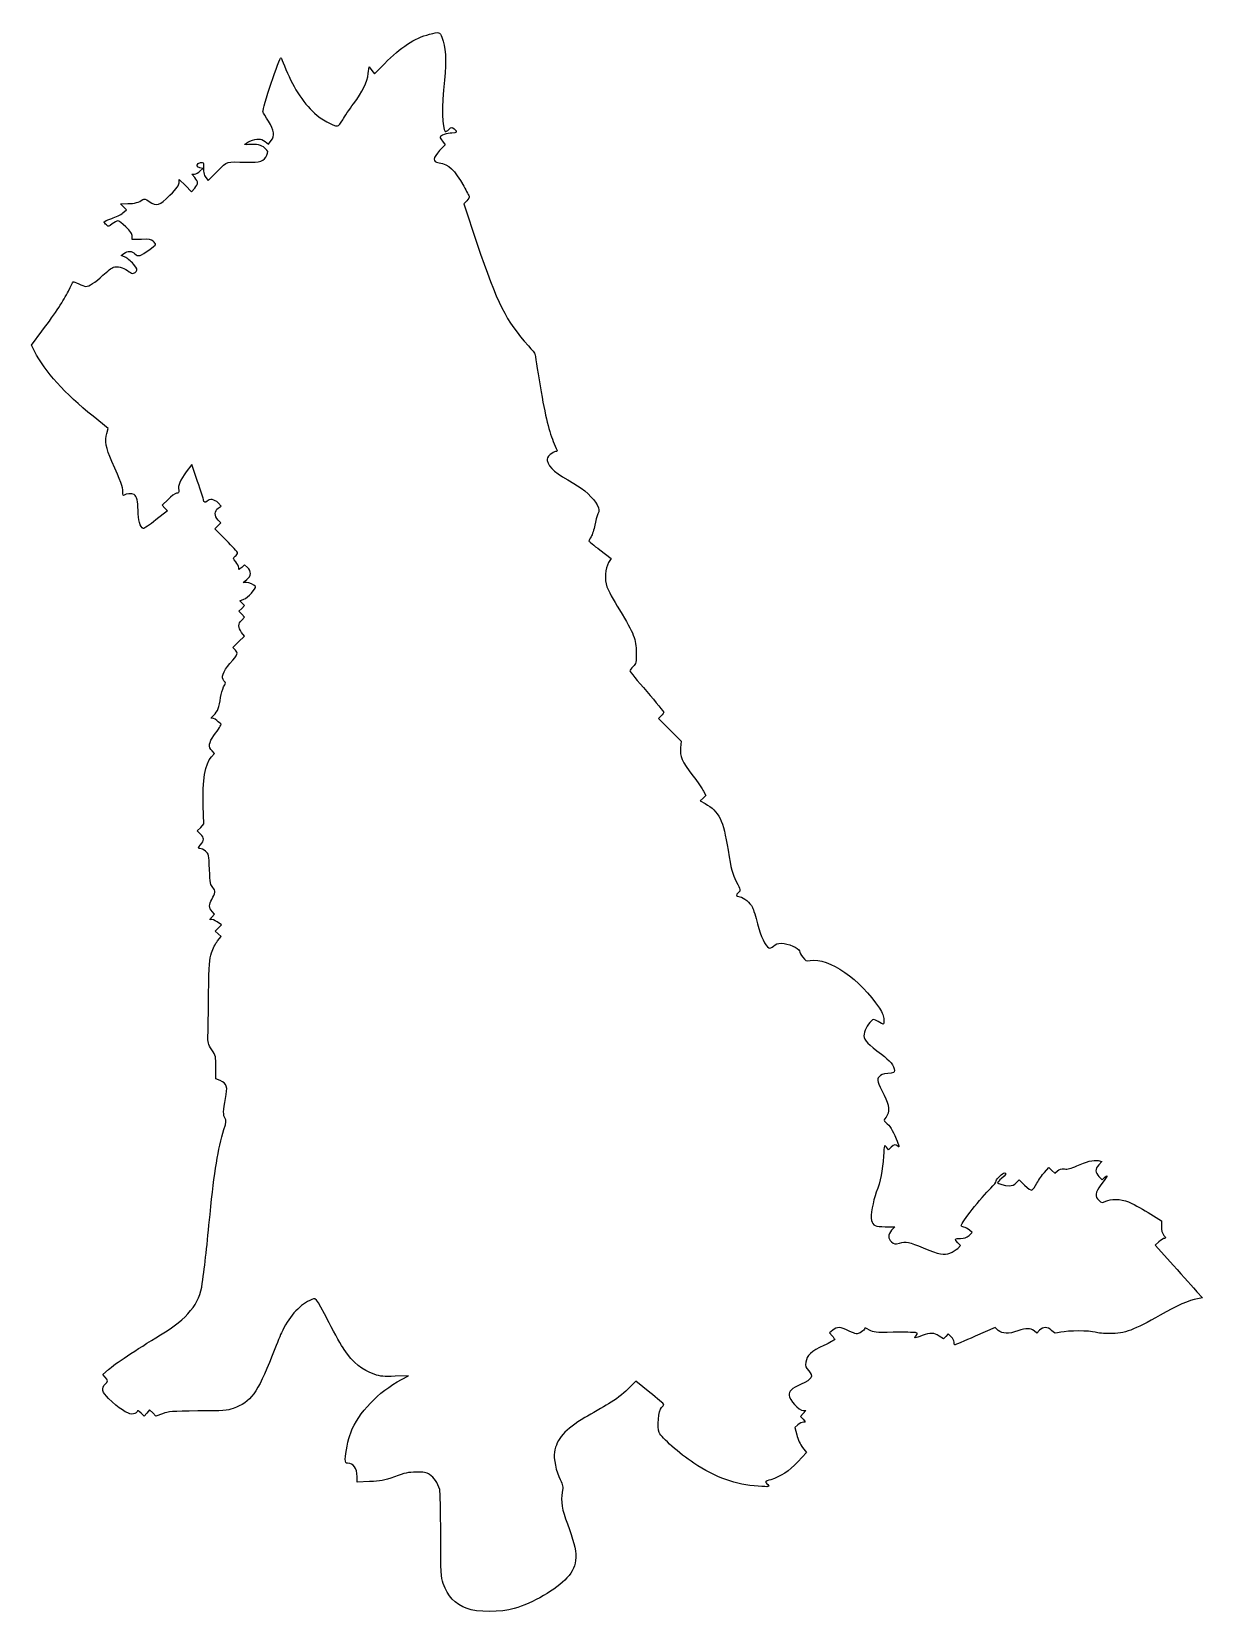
# Model space of a CAD drawing. Header units: centimetres. Extents: x -17.6 to 17.6, y -23.8 to 23.8.
import ezdxf

# ---------------------------------------------------------------- set-up
doc = ezdxf.new("R2010")
doc.units = ezdxf.units.CM
doc.header["$MEASUREMENT"] = 0
doc.layers.add('Layer 1', color=7, linetype='Continuous')

msp = doc.modelspace()

# ---------------------------------------------------------------- linework, layer by layer
at = {"layer": 'Layer 1'}
msp.add_open_spline([(-5.64444, 23.73842), (-6.11011, 23.61495), (-6.50169, 23.35742), (-7.00616, 22.84942), (-7.00616, 22.84942), (-7.00616, 22.84942), (-7.30602, 22.54603), (-7.30602, 22.54603), (-7.30602, 22.54603), (-7.30602, 22.54603), (-7.38716, 22.64834), (-7.38716, 22.64834), (-7.38716, 22.64834), (-7.38716, 22.64834), (-7.4683, 22.75065), (-7.4683, 22.75065), (-7.4683, 22.75065), (-7.4683, 22.75065), (-7.49299, 22.55309), (-7.49299, 22.55309), (-7.49299, 22.55309), (-7.52474, 22.29556), (-7.66585, 22.00276), (-7.93749, 21.6394), (-7.93749, 21.6394), (-8.05743, 21.47712), (-8.2056, 21.2584), (-8.26205, 21.15962), (-8.26205, 21.15962), (-8.32202, 21.05026), (-8.39258, 20.97265), (-8.42433, 20.97265), (-8.42433, 20.97265), (-8.5478, 20.97265), (-8.91469, 21.18079), (-9.10872, 21.35718), (-9.10872, 21.35718), (-9.46855, 21.68526), (-9.78958, 22.18974), (-10.01889, 22.78946), (-10.01889, 22.78946), (-10.06475, 22.90588), (-10.11061, 23.01524), (-10.12472, 23.02935), (-10.12472, 23.02935), (-10.16353, 23.07168), (-10.68916, 21.4736), (-10.66447, 21.40304), (-10.66447, 21.40304), (-10.65036, 21.37129), (-10.5798, 21.24429), (-10.50219, 21.12082), (-10.50219, 21.12082), (-10.32227, 20.83507), (-10.29758, 20.66926), (-10.414, 20.53168), (-10.414, 20.53168), (-10.414, 20.53168), (-10.50219, 20.42937), (-10.50219, 20.42937), (-10.50219, 20.42937), (-10.50219, 20.42937), (-10.60097, 20.50698), (-10.60097, 20.50698), (-10.60097, 20.50698), (-10.72444, 20.60223), (-10.84439, 20.60576), (-11.05605, 20.51404), (-11.05605, 20.51404), (-11.24655, 20.42585), (-11.26066, 20.40115), (-11.10191, 20.41173), (-11.10191, 20.41173), (-10.82674, 20.42937), (-10.72444, 20.4082), (-10.61155, 20.3059), (-10.61155, 20.3059), (-10.50572, 20.21065), (-10.50219, 20.20007), (-10.54805, 20.09423), (-10.54805, 20.09423), (-10.62213, 19.91431), (-10.75619, 19.86845), (-11.14777, 19.87904), (-11.14777, 19.87904), (-11.80394, 19.90021), (-11.71574, 19.9249), (-12.03324, 19.61446), (-12.03324, 19.61446), (-12.03324, 19.61446), (-12.31546, 19.33224), (-12.31546, 19.33224), (-12.31546, 19.33224), (-12.31546, 19.33224), (-12.38602, 19.41691), (-12.38602, 19.41691), (-12.38602, 19.41691), (-12.44952, 19.49452), (-12.47069, 19.61094), (-12.45305, 19.80144), (-12.45305, 19.80144), (-12.44952, 19.872), (-12.46011, 19.88258), (-12.5483, 19.872), (-12.5483, 19.872), (-12.6753, 19.85789), (-12.68941, 19.72736), (-12.56594, 19.70972), (-12.56594, 19.70972), (-12.56594, 19.70972), (-12.48127, 19.69561), (-12.48127, 19.69561), (-12.48127, 19.69561), (-12.48127, 19.69561), (-12.56241, 19.61094), (-12.56241, 19.61094), (-12.56241, 19.61094), (-12.60474, 19.56508), (-12.67883, 19.52627), (-12.72822, 19.52627), (-12.72822, 19.52627), (-12.72822, 19.52627), (-12.81289, 19.52627), (-12.81289, 19.52627), (-12.81289, 19.52627), (-12.81289, 19.52627), (-12.72117, 19.41691), (-12.72117, 19.41691), (-12.72117, 19.41691), (-12.60475, 19.28285), (-12.60828, 19.24052), (-12.72117, 19.10294), (-12.72117, 19.10294), (-12.72117, 19.10294), (-12.81642, 18.99358), (-12.81642, 18.99358), (-12.81642, 18.99358), (-12.81642, 18.99358), (-13.00339, 19.17702), (-13.00339, 19.17702), (-13.00339, 19.17702), (-13.00339, 19.17702), (-13.19389, 19.36399), (-13.19389, 19.36399), (-13.19389, 19.36399), (-13.19389, 19.36399), (-13.19389, 19.26168), (-13.19389, 19.26168), (-13.19389, 19.26168), (-13.19389, 19.18407), (-13.25386, 19.10293), (-13.46906, 18.88421), (-13.46906, 18.88421), (-13.78303, 18.57024), (-13.8677, 18.54554), (-14.097, 18.70077), (-14.097, 18.70077), (-14.20283, 18.77485), (-14.24517, 18.78544), (-14.2875, 18.75369), (-14.2875, 18.75369), (-14.40392, 18.66902), (-14.52386, 18.63727), (-14.73906, 18.63375), (-14.73906, 18.63375), (-14.73906, 18.63375), (-14.95778, 18.63022), (-14.95778, 18.63022), (-14.95778, 18.63022), (-14.95778, 18.63022), (-14.86959, 18.53497), (-14.86959, 18.53497), (-14.86959, 18.53497), (-14.86959, 18.53497), (-14.77787, 18.44325), (-14.77787, 18.44325), (-14.77787, 18.44325), (-14.77787, 18.44325), (-14.8837, 18.35153), (-14.8837, 18.35153), (-14.8837, 18.35153), (-14.94367, 18.30214), (-15.09537, 18.22806), (-15.22237, 18.18572), (-15.22237, 18.18572), (-15.34937, 18.14339), (-15.45168, 18.09753), (-15.45168, 18.08341), (-15.45168, 18.08341), (-15.45168, 18.0693), (-15.41993, 18.02697), (-15.38112, 17.99169), (-15.38112, 17.99169), (-15.31409, 17.93172), (-15.31056, 17.93525), (-15.20473, 18.02344), (-15.20473, 18.02344), (-15.14123, 18.07283), (-15.07067, 18.11516), (-15.04245, 18.11516), (-15.04245, 18.11516), (-15.0107, 18.11516), (-14.90134, 18.03402), (-14.79551, 17.93524), (-14.79551, 17.93524), (-14.65087, 17.79413), (-14.60501, 17.7271), (-14.60501, 17.64949), (-14.60501, 17.64949), (-14.60501, 17.64949), (-14.60501, 17.55071), (-14.60501, 17.55071), (-14.60501, 17.55071), (-14.60501, 17.55071), (-14.32632, 17.55777), (-14.32632, 17.55777), (-14.32632, 17.55777), (-14.09349, 17.56483), (-14.03351, 17.55424), (-13.97354, 17.50133), (-13.97354, 17.50133), (-13.93121, 17.46252), (-13.89946, 17.42372), (-13.89946, 17.40961), (-13.89946, 17.40961), (-13.89946, 17.36375), (-14.27693, 17.09564), (-14.36865, 17.07447), (-14.36865, 17.07447), (-14.43568, 17.05683), (-14.47448, 17.07094), (-14.52387, 17.12386), (-14.52387, 17.12386), (-14.60148, 17.21558), (-14.74612, 17.21911), (-14.85195, 17.13444), (-14.85195, 17.13444), (-14.85195, 17.13444), (-14.93309, 17.07094), (-14.93309, 17.07094), (-14.93309, 17.07094), (-14.93309, 17.07094), (-14.8202, 17.02155), (-14.8202, 17.02155), (-14.8202, 17.02155), (-14.76023, 16.99686), (-14.64734, 16.90513), (-14.56973, 16.81341), (-14.56973, 16.81341), (-14.44273, 16.66524), (-14.43567, 16.6476), (-14.48859, 16.59116), (-14.48859, 16.59116), (-14.56267, 16.50649), (-14.60501, 16.51002), (-14.74612, 16.61585), (-14.74612, 16.61585), (-14.88018, 16.71463), (-15.05656, 16.75696), (-15.17298, 16.72168), (-15.17298, 16.72168), (-15.21531, 16.70757), (-15.35642, 16.59468), (-15.48695, 16.47474), (-15.48695, 16.47474), (-15.73037, 16.24896), (-15.89617, 16.1396), (-16.00201, 16.1396), (-16.00201, 16.1396), (-16.03729, 16.1396), (-16.13254, 16.17488), (-16.2172, 16.21368), (-16.2172, 16.21368), (-16.30187, 16.25601), (-16.37948, 16.28424), (-16.38301, 16.27718), (-16.38301, 16.27718), (-16.39007, 16.27012), (-16.45709, 16.14312), (-16.52765, 15.99849), (-16.52765, 15.99849), (-16.67934, 15.69863), (-16.88043, 15.38818), (-17.32493, 14.78846), (-17.32493, 14.78846), (-17.32493, 14.78846), (-17.63537, 14.36865), (-17.63537, 14.36865), (-17.63537, 14.36865), (-17.63537, 14.36865), (-17.54365, 14.18521), (-17.54365, 14.18521), (-17.54365, 14.18521), (-17.24026, 13.58196), (-16.62996, 12.90463), (-15.78329, 12.22729), (-15.78329, 12.22729), (-15.78329, 12.22729), (-15.32468, 11.8604), (-15.32468, 11.8604), (-15.32468, 11.8604), (-15.32468, 11.8604), (-15.37407, 11.70518), (-15.37407, 11.70518), (-15.37407, 11.70518), (-15.4411, 11.50762), (-15.39524, 11.26421), (-15.21885, 10.8691), (-15.21885, 10.8691), (-14.94721, 10.25527), (-14.88724, 10.09652), (-14.88724, 9.95541), (-14.88724, 9.95541), (-14.88724, 9.84252), (-14.87666, 9.82135), (-14.84491, 9.8531), (-14.84491, 9.8531), (-14.79905, 9.89896), (-14.60855, 9.90954), (-14.54858, 9.86721), (-14.54858, 9.86721), (-14.46391, 9.81077), (-14.42864, 9.67318), (-14.42864, 9.39449), (-14.42864, 9.39449), (-14.42864, 9.10874), (-14.36161, 8.87591), (-14.26989, 8.84768), (-14.26989, 8.84768), (-14.24872, 8.84062), (-14.07939, 8.95704), (-13.88889, 9.10521), (-13.88889, 9.10521), (-13.88889, 9.10521), (-13.53964, 9.37332), (-13.53964, 9.37332), (-13.53964, 9.37332), (-13.53964, 9.37332), (-13.62078, 9.45799), (-13.62078, 9.45799), (-13.62078, 9.45799), (-13.62078, 9.45799), (-13.70192, 9.54618), (-13.70192, 9.54618), (-13.70192, 9.54618), (-13.70192, 9.54618), (-13.52553, 9.72257), (-13.52553, 9.72257), (-13.52553, 9.72257), (-13.42675, 9.81782), (-13.31386, 9.90249), (-13.268, 9.90601), (-13.268, 9.90601), (-13.20097, 9.90954), (-13.19039, 9.92718), (-13.2045, 10.00126), (-13.2045, 10.00126), (-13.23272, 10.13179), (-13.15864, 10.30818), (-12.97519, 10.55512), (-12.97519, 10.55512), (-12.97519, 10.55512), (-12.81291, 10.77384), (-12.81291, 10.77384), (-12.81291, 10.77384), (-12.81291, 10.77384), (-12.63299, 10.26231), (-12.63299, 10.26231), (-12.63299, 10.26231), (-12.53421, 9.98009), (-12.45307, 9.72609), (-12.45307, 9.70139), (-12.45307, 9.70139), (-12.45307, 9.62731), (-12.39663, 9.60967), (-12.34724, 9.66611), (-12.34724, 9.66611), (-12.27668, 9.75078), (-12.12499, 9.72961), (-12.01563, 9.61672), (-12.01563, 9.61672), (-12.01563, 9.61672), (-11.92038, 9.51794), (-11.92038, 9.51794), (-11.92038, 9.51794), (-11.92038, 9.51794), (-12.0121, 9.45797), (-12.0121, 9.45797), (-12.0121, 9.45797), (-12.12852, 9.38036), (-12.13204, 9.21808), (-12.01563, 9.10166), (-12.01563, 9.10166), (-12.01563, 9.10166), (-11.93449, 9.02052), (-11.93449, 9.02052), (-11.93449, 9.02052), (-11.93449, 9.02052), (-12.02621, 8.9288), (-12.02621, 8.9288), (-12.02621, 8.9288), (-12.02621, 8.9288), (-12.11793, 8.83708), (-12.11793, 8.83708), (-12.11793, 8.83708), (-12.11793, 8.83708), (-11.77221, 8.49136), (-11.77221, 8.49136), (-11.77221, 8.49136), (-11.58524, 8.30439), (-11.43002, 8.13153), (-11.43002, 8.11036), (-11.43002, 8.11036), (-11.43002, 8.08919), (-11.46177, 8.04333), (-11.50058, 8.00805), (-11.50058, 8.00805), (-11.56761, 7.94455), (-11.56761, 7.94455), (-11.48294, 7.84224), (-11.48294, 7.84224), (-11.43355, 7.7858), (-11.39475, 7.70466), (-11.39475, 7.66232), (-11.39475, 7.66232), (-11.39475, 7.59176), (-11.39475, 7.59176), (-11.30656, 7.6729), (-11.30656, 7.6729), (-11.30656, 7.6729), (-11.21837, 7.75404), (-11.21837, 7.75404), (-11.21837, 7.75404), (-11.21837, 7.75404), (-11.13018, 7.6729), (-11.13018, 7.6729), (-11.13018, 7.6729), (-11.00671, 7.55648), (-11.01376, 7.4189), (-11.15135, 7.30601), (-11.15135, 7.30601), (-11.15135, 7.30601), (-11.26071, 7.21429), (-11.26071, 7.21429), (-11.26071, 7.21429), (-11.26071, 7.21429), (-11.16546, 7.21429), (-11.16546, 7.21429), (-11.16546, 7.21429), (-11.06668, 7.21429), (-10.93263, 7.15785), (-10.89382, 7.09787), (-10.89382, 7.09787), (-10.85854, 7.04143), (-11.11607, 6.7592), (-11.24307, 6.71334), (-11.24307, 6.71334), (-11.24307, 6.71334), (-11.35949, 6.67101), (-11.35949, 6.67101), (-11.35949, 6.67101), (-11.35949, 6.67101), (-11.28893, 6.59693), (-11.28893, 6.59693), (-11.28893, 6.59693), (-11.28893, 6.59693), (-11.21837, 6.52285), (-11.21837, 6.52285), (-11.21837, 6.52285), (-11.21837, 6.52285), (-11.30656, 6.43818), (-11.30656, 6.43818), (-11.30656, 6.43818), (-11.30656, 6.43818), (-11.39475, 6.35351), (-11.39475, 6.35351), (-11.39475, 6.35351), (-11.39475, 6.35351), (-11.30656, 6.26179), (-11.30656, 6.26179), (-11.30656, 6.26179), (-11.30656, 6.26179), (-11.21837, 6.17007), (-11.21837, 6.17007), (-11.21837, 6.17007), (-11.21837, 6.17007), (-11.30656, 6.0854), (-11.30656, 6.0854), (-11.30656, 6.0854), (-11.41945, 5.97957), (-11.41945, 5.85962), (-11.31009, 5.71498), (-11.31009, 5.71498), (-11.31009, 5.71498), (-11.2219, 5.60209), (-11.2219, 5.60209), (-11.2219, 5.60209), (-11.2219, 5.60209), (-11.39829, 5.43276), (-11.39829, 5.43276), (-11.39829, 5.43276), (-11.39829, 5.43276), (-11.57115, 5.2599), (-11.57115, 5.2599), (-11.57115, 5.2599), (-11.57115, 5.2599), (-11.49707, 5.18229), (-11.49707, 5.18229), (-11.49707, 5.18229), (-11.40535, 5.08704), (-11.4124, 5.07293), (-11.65935, 4.78012), (-11.65935, 4.78012), (-11.87454, 4.52259), (-11.93099, 4.35679), (-11.83927, 4.25448), (-11.83927, 4.25448), (-11.78283, 4.19451), (-11.78283, 4.1804), (-11.84985, 4.07104), (-11.84985, 4.07104), (-11.88866, 4.00401), (-11.93099, 3.8629), (-11.94157, 3.75707), (-11.94157, 3.75707), (-11.97685, 3.46426), (-12.02624, 3.33021), (-12.14971, 3.21732), (-12.14971, 3.21732), (-12.20968, 3.16088), (-12.24143, 3.12207), (-12.21674, 3.13618), (-12.21674, 3.13618), (-12.19557, 3.14676), (-12.12502, 3.11501), (-12.05799, 3.0621), (-12.05799, 3.0621), (-11.99449, 3.00918), (-11.93805, 2.96332), (-11.93099, 2.95979), (-11.93099, 2.95979), (-11.90982, 2.94568), (-12.00155, 2.79398), (-12.14266, 2.60701), (-12.14266, 2.60701), (-12.29788, 2.4024), (-12.31552, 2.26834), (-12.1991, 2.14487), (-12.1991, 2.14487), (-12.1991, 2.14487), (-12.12149, 2.06373), (-12.12149, 2.06373), (-12.12149, 2.06373), (-12.12149, 2.06373), (-12.21321, 1.96495), (-12.21321, 1.96495), (-12.21321, 1.96495), (-12.41077, 1.75681), (-12.4919, 1.26292), (-12.46368, 0.48681), (-12.46368, 0.48681), (-12.46368, 0.48681), (-12.44251, -0.05647), (-12.44251, -0.05647), (-12.44251, -0.05647), (-12.44251, -0.05647), (-12.54129, -0.15878), (-12.54129, -0.15878), (-12.54129, -0.15878), (-12.54129, -0.15878), (-12.6436, -0.26461), (-12.6436, -0.26461), (-12.6436, -0.26461), (-12.6436, -0.26461), (-12.54835, -0.36339), (-12.54835, -0.36339), (-12.54835, -0.36339), (-12.42841, -0.48686), (-12.42841, -0.54683), (-12.54482, -0.68442), (-12.54482, -0.68442), (-12.62949, -0.78673), (-12.63301, -0.79378), (-12.56246, -0.79378), (-12.56246, -0.79378), (-12.52365, -0.79378), (-12.44957, -0.83259), (-12.39313, -0.87845), (-12.39313, -0.87845), (-12.29788, -0.95959), (-12.29435, -0.9737), (-12.27671, -1.42526), (-12.27671, -1.42526), (-12.25554, -1.84154), (-12.24849, -1.89445), (-12.1744, -1.97207), (-12.1744, -1.97207), (-12.08621, -2.06732), (-12.09326, -2.13788), (-12.20968, -2.3319), (-12.20968, -2.3319), (-12.29787, -2.47654), (-12.29435, -2.5859), (-12.1991, -2.68821), (-12.1991, -2.68821), (-12.1991, -2.68821), (-12.12502, -2.76935), (-12.12502, -2.76935), (-12.12502, -2.76935), (-12.12502, -2.76935), (-12.20969, -2.8646), (-12.20969, -2.8646), (-12.20969, -2.8646), (-12.26613, -2.9281), (-12.27672, -2.94927), (-12.23791, -2.93516), (-12.23791, -2.93516), (-12.20616, -2.92458), (-12.12149, -2.95633), (-12.04741, -3.00572), (-12.04741, -3.00572), (-12.04741, -3.00572), (-11.91688, -3.09391), (-11.91688, -3.09391), (-11.91688, -3.09391), (-11.91688, -3.09391), (-12.0086, -3.18916), (-12.0086, -3.18916), (-12.0086, -3.18916), (-12.0086, -3.18916), (-12.10032, -3.28441), (-12.10032, -3.28441), (-12.10032, -3.28441), (-12.10032, -3.28441), (-12.01565, -3.36555), (-12.01565, -3.36555), (-12.01565, -3.36555), (-12.01565, -3.36555), (-11.92746, -3.44669), (-11.92746, -3.44669), (-11.92746, -3.44669), (-11.92746, -3.44669), (-12.03329, -3.58075), (-12.03329, -3.58075), (-12.03329, -3.58075), (-12.09326, -3.65483), (-12.1744, -3.81358), (-12.21673, -3.93706), (-12.21673, -3.93706), (-12.28376, -4.14167), (-12.29081, -4.25809), (-12.3014, -5.16825), (-12.3014, -5.16825), (-12.30846, -5.72211), (-12.31551, -6.28303), (-12.32257, -6.42061), (-12.32257, -6.42061), (-12.3261, -6.64992), (-12.31904, -6.68167), (-12.20615, -6.85805), (-12.20615, -6.85805), (-12.08621, -7.04502), (-12.08268, -7.05913), (-12.08621, -7.39427), (-12.08621, -7.39427), (-12.08621, -7.39427), (-12.08974, -7.73646), (-12.08974, -7.73646), (-12.08974, -7.73646), (-12.08974, -7.73646), (-11.95568, -7.78938), (-11.95568, -7.78938), (-11.95568, -7.78938), (-11.75107, -7.87052), (-11.71932, -7.9693), (-11.7934, -8.3256), (-11.7934, -8.3256), (-11.86748, -8.67838), (-11.86748, -8.83713), (-11.80398, -8.92532), (-11.80398, -8.92532), (-11.76517, -8.98176), (-11.7687, -9.02763), (-11.83926, -9.25693), (-11.83926, -9.25693), (-12.0227, -9.86018), (-12.12854, -10.51282), (-12.25907, -11.8181), (-12.25907, -11.8181), (-12.34726, -12.71416), (-12.41429, -13.33152), (-12.4919, -13.89949), (-12.4919, -13.89949), (-12.57304, -14.51332), (-12.92934, -14.95077), (-13.75132, -15.45171), (-13.75132, -15.45171), (-14.50274, -15.90679), (-15.13774, -16.33013), (-15.32118, -16.4924), (-15.32118, -16.4924), (-15.32118, -16.4924), (-15.49051, -16.64409), (-15.49051, -16.64409), (-15.49051, -16.64409), (-15.49051, -16.64409), (-15.41995, -16.71817), (-15.41995, -16.71817), (-15.41995, -16.71817), (-15.32823, -16.81695), (-15.32823, -16.85223), (-15.41642, -16.93336), (-15.41642, -16.93336), (-15.53989, -17.04625), (-15.50814, -17.18736), (-15.32117, -17.36375), (-15.32117, -17.36375), (-15.00367, -17.66008), (-14.74614, -17.83294), (-14.61914, -17.83294), (-14.61914, -17.83294), (-14.54506, -17.83294), (-14.48861, -17.81177), (-14.46745, -17.77297), (-14.46745, -17.77297), (-14.4357, -17.713), (-14.42512, -17.71653), (-14.33692, -17.80472), (-14.33692, -17.80472), (-14.33692, -17.80472), (-14.24167, -17.89644), (-14.24167, -17.89644), (-14.24167, -17.89644), (-14.24167, -17.89644), (-14.16053, -17.80472), (-14.16053, -17.80472), (-14.16053, -17.80472), (-14.16053, -17.80472), (-14.07939, -17.70947), (-14.07939, -17.70947), (-14.07939, -17.70947), (-14.07939, -17.70947), (-13.98414, -17.80119), (-13.98414, -17.80119), (-13.98414, -17.80119), (-13.98414, -17.80119), (-13.89242, -17.89644), (-13.89242, -17.89644), (-13.89242, -17.89644), (-13.89242, -17.89644), (-13.69134, -17.82236), (-13.69134, -17.82236), (-13.69134, -17.82236), (-13.51142, -17.75533), (-13.41265, -17.74828), (-12.62948, -17.74122), (-12.62948, -17.74122), (-11.85337, -17.73769), (-11.74401, -17.73064), (-11.56409, -17.66714), (-11.56409, -17.66714), (-11.02434, -17.46958), (-10.83737, -17.21558), (-10.38934, -16.07258), (-10.38934, -16.07258), (-10.28703, -15.808), (-10.16003, -15.50108), (-10.11065, -15.38466), (-10.11065, -15.38466), (-9.90604, -14.93663), (-9.58501, -14.56622), (-9.25693, -14.41099), (-9.25693, -14.41099), (-9.05937, -14.31927), (-9.10524, -14.26282), (-8.67485, -15.08127), (-8.67485, -15.08127), (-8.49493, -15.41994), (-8.29032, -15.78683), (-8.21977, -15.89266), (-8.21977, -15.89266), (-7.95166, -16.28424), (-7.66944, -16.51708), (-7.31313, -16.63702), (-7.31313, -16.63702), (-7.11557, -16.70052), (-7.02738, -16.7111), (-6.68166, -16.69699), (-6.68166, -16.69699), (-6.68166, -16.69699), (-6.27949, -16.68288), (-6.27949, -16.68288), (-6.27949, -16.68288), (-6.27949, -16.68288), (-6.48763, -16.79224), (-6.48763, -16.79224), (-6.48763, -16.79224), (-7.19671, -17.17324), (-7.7788, -17.78002), (-8.02221, -18.39738), (-8.02221, -18.39738), (-8.09629, -18.58082), (-8.18449, -19.01827), (-8.18449, -19.19466), (-8.18449, -19.19466), (-8.18449, -19.28991), (-8.17038, -19.3146), (-8.11746, -19.3146), (-8.11746, -19.3146), (-7.93402, -19.3146), (-7.83171, -19.45924), (-7.83171, -19.72029), (-7.83171, -19.72029), (-7.83171, -19.72029), (-7.83171, -19.88257), (-7.83171, -19.88257), (-7.83171, -19.88257), (-7.83171, -19.88257), (-7.45071, -19.86846), (-7.45071, -19.86846), (-7.45071, -19.86846), (-7.1191, -19.85788), (-7.02738, -19.84024), (-6.70282, -19.72029), (-6.70282, -19.72029), (-6.3959, -19.6074), (-6.28301, -19.58623), (-6.05018, -19.58271), (-6.05018, -19.58271), (-5.81735, -19.57918), (-5.74679, -19.59329), (-5.64449, -19.65679), (-5.64449, -19.65679), (-5.51749, -19.7344), (-5.39755, -19.91432), (-5.3411, -20.10835), (-5.3411, -20.10835), (-5.32346, -20.16479), (-5.30935, -20.77863), (-5.30935, -21.46654), (-5.30935, -21.46654), (-5.30935, -22.6554), (-5.30582, -22.72948), (-5.23174, -22.94115), (-5.23174, -22.94115), (-5.10121, -23.32215), (-4.88955, -23.54793), (-4.51207, -23.69609), (-4.51207, -23.69609), (-4.23338, -23.80898), (-3.48549, -23.80898), (-3.0939, -23.69609), (-3.0939, -23.69609), (-2.54709, -23.54087), (-1.81332, -23.11401), (-1.5064, -22.77181), (-1.5064, -22.77181), (-1.15362, -22.38023), (-1.15009, -22.0592), (-1.49229, -21.1455), (-1.49229, -21.1455), (-1.65457, -20.71864), (-1.6969, -20.45406), (-1.65104, -20.193), (-1.65104, -20.193), (-1.61929, -20.00956), (-1.62635, -19.97781), (-1.71101, -19.80847), (-1.71101, -19.80847), (-1.83095, -19.57211), (-1.91562, -19.16641), (-1.88387, -18.98297), (-1.88387, -18.98297), (-1.81684, -18.57728), (-1.56637, -18.29505), (-0.96665, -17.94228), (-0.96665, -17.94228), (-0.75498, -17.81881), (-0.43043, -17.63184), (-0.25051, -17.52247), (-0.25051, -17.52247), (-0.04237, -17.40253), (0.17635, -17.23319), (0.32805, -17.08503), (0.32805, -17.08503), (0.32805, -17.08503), (0.57147, -16.84161), (0.57147, -16.84161), (0.57147, -16.84161), (0.57147, -16.84161), (0.99128, -17.18028), (0.99128, -17.18028), (0.99128, -17.18028), (1.22059, -17.36725), (1.41109, -17.53306), (1.41109, -17.54717), (1.41109, -17.54717), (1.41109, -17.56128), (1.38287, -17.60009), (1.34406, -17.63536), (1.34406, -17.63536), (1.25587, -17.7165), (1.21, -18.23155), (1.27703, -18.39383), (1.27703, -18.39383), (1.34053, -18.54552), (1.88028, -19.02177), (2.31772, -19.31458), (2.31772, -19.31458), (2.95978, -19.73791), (3.60536, -19.97075), (4.25094, -20.00955), (4.25094, -20.00955), (4.60019, -20.03072), (4.60372, -20.03072), (4.54375, -19.96016), (4.54375, -19.96016), (4.50847, -19.92135), (4.48025, -19.88255), (4.48025, -19.87197), (4.48025, -19.87197), (4.48025, -19.86139), (4.54728, -19.83669), (4.63194, -19.812), (4.63194, -19.812), (4.9318, -19.72028), (5.1858, -19.55447), (5.45038, -19.26872), (5.45038, -19.26872), (5.45038, -19.26872), (5.71144, -18.99003), (5.71144, -18.99003), (5.71144, -18.99003), (5.71144, -18.99003), (5.59502, -18.84186), (5.59502, -18.84186), (5.59502, -18.84186), (5.53152, -18.75719), (5.45038, -18.58786), (5.41863, -18.46439), (5.41863, -18.46439), (5.41863, -18.46439), (5.35513, -18.24214), (5.35513, -18.24214), (5.35513, -18.24214), (5.35513, -18.24214), (5.44685, -18.161), (5.44685, -18.161), (5.44685, -18.161), (5.49977, -18.11514), (5.57738, -18.07986), (5.61618, -18.07986), (5.61618, -18.07986), (5.69026, -18.07986), (5.69026, -18.07986), (5.60912, -17.99167), (5.60912, -17.99167), (5.60912, -17.99167), (5.52798, -17.90348), (5.52798, -17.90348), (5.52798, -17.90348), (5.52798, -17.90348), (5.60912, -17.81529), (5.60912, -17.81529), (5.60912, -17.81529), (5.60912, -17.81529), (5.69026, -17.7271), (5.69026, -17.7271), (5.69026, -17.7271), (5.69026, -17.7271), (5.60912, -17.7271), (5.60912, -17.7271), (5.60912, -17.7271), (5.48918, -17.7271), (5.18579, -17.40254), (5.18579, -17.26849), (5.18579, -17.26849), (5.18579, -17.13443), (5.24929, -17.07799), (5.55268, -16.93335), (5.55268, -16.93335), (5.88076, -16.77813), (5.9231, -16.70052), (5.77846, -16.53118), (5.77846, -16.53118), (5.68674, -16.42887), (5.67615, -16.39007), (5.69027, -16.27012), (5.69027, -16.27012), (5.71849, -16.07256), (5.85608, -15.94204), (6.23708, -15.76565), (6.23708, -15.76565), (6.41347, -15.68098), (6.56164, -15.59984), (6.56164, -15.58573), (6.56164, -15.58573), (6.56164, -15.57515), (6.52636, -15.52223), (6.48403, -15.47637), (6.48403, -15.47637), (6.48403, -15.47637), (6.40289, -15.3917), (6.40289, -15.3917), (6.40289, -15.3917), (6.40289, -15.3917), (6.50167, -15.30703), (6.50167, -15.30703), (6.50167, -15.30703), (6.6322, -15.19767), (6.71686, -15.2012), (6.99556, -15.33172), (6.99556, -15.33172), (7.21428, -15.43403), (7.23192, -15.43403), (7.3307, -15.38464), (7.3307, -15.38464), (7.38714, -15.35642), (7.44359, -15.30703), (7.45417, -15.27528), (7.45417, -15.27528), (7.47181, -15.22942), (7.4965, -15.23295), (7.60939, -15.3035), (7.60939, -15.3035), (7.73639, -15.37758), (7.77872, -15.38111), (8.32553, -15.37053), (8.32553, -15.37053), (8.64656, -15.367), (8.94642, -15.37053), (8.99228, -15.38111), (8.99228, -15.38111), (9.06989, -15.40228), (9.07342, -15.4058), (9.01345, -15.4693), (9.01345, -15.4693), (8.93231, -15.55749), (8.96759, -15.55749), (9.20042, -15.4693), (9.20042, -15.4693), (9.44031, -15.37758), (9.55673, -15.38111), (9.70842, -15.48341), (9.70842, -15.48341), (9.70842, -15.48341), (9.83542, -15.56808), (9.83542, -15.56808), (9.83542, -15.56808), (9.83542, -15.56808), (9.9095, -15.494), (9.9095, -15.494), (9.9095, -15.494), (9.9095, -15.494), (9.98358, -15.41992), (9.98358, -15.41992), (9.98358, -15.41992), (9.98358, -15.41992), (10.07177, -15.50459), (10.07177, -15.50459), (10.07177, -15.50459), (10.12116, -15.55045), (10.15996, -15.62453), (10.15996, -15.6704), (10.15996, -15.6704), (10.15996, -15.71626), (10.16702, -15.75154), (10.1776, -15.75154), (10.1776, -15.75154), (10.18466, -15.75154), (10.46335, -15.63512), (10.79496, -15.49048), (10.79496, -15.49048), (10.79496, -15.49048), (11.39468, -15.2259), (11.39468, -15.2259), (11.39468, -15.2259), (11.39468, -15.2259), (11.48993, -15.31409), (11.48993, -15.31409), (11.48993, -15.31409), (11.60635, -15.41992), (11.79685, -15.42698), (12.0826, -15.3282), (12.0826, -15.3282), (12.34013, -15.24001), (12.45654, -15.24001), (12.56591, -15.3282), (12.56591, -15.3282), (12.56591, -15.3282), (12.6541, -15.39523), (12.6541, -15.39523), (12.6541, -15.39523), (12.6541, -15.39523), (12.73524, -15.31056), (12.73524, -15.31056), (12.73524, -15.31056), (12.84107, -15.19767), (12.9716, -15.19767), (13.09507, -15.31762), (13.09507, -15.31762), (13.19032, -15.40934), (13.2009, -15.40934), (13.37376, -15.37054), (13.37376, -15.37054), (13.60307, -15.31762), (14.22748, -15.31762), (14.41093, -15.37054), (14.41093, -15.37054), (14.48854, -15.39171), (14.6861, -15.40935), (14.8519, -15.40935), (14.8519, -15.40935), (15.30346, -15.40935), (15.57509, -15.31057), (16.36532, -14.85549), (16.36532, -14.85549), (16.86626, -14.56621), (17.24374, -14.40041), (17.49068, -14.35807), (17.49068, -14.35807), (17.49068, -14.35807), (17.63885, -14.33338), (17.63885, -14.33338), (17.63885, -14.33338), (17.63885, -14.33338), (17.47657, -14.15346), (17.47657, -14.15346), (17.47657, -14.15346), (17.38485, -14.05115), (17.06382, -13.69485), (16.76396, -13.35618), (16.76396, -13.35618), (16.76396, -13.35618), (16.21363, -12.74235), (16.21363, -12.74235), (16.21363, -12.74235), (16.21363, -12.74235), (16.32652, -12.64357), (16.32652, -12.64357), (16.32652, -12.64357), (16.39002, -12.58713), (16.4641, -12.54126), (16.49585, -12.54126), (16.49585, -12.54126), (16.54171, -12.54126), (16.53818, -12.52362), (16.47821, -12.44954), (16.47821, -12.44954), (16.42529, -12.38251), (16.40413, -12.3049), (16.40413, -12.18496), (16.40413, -12.18496), (16.40413, -12.18496), (16.40413, -12.01563), (16.40413, -12.01563), (16.40413, -12.01563), (16.40413, -12.01563), (16.00196, -11.76516), (16.00196, -11.76516), (16.00196, -11.76516), (15.77971, -11.62758), (15.5116, -11.47941), (15.40929, -11.4406), (15.40929, -11.4406), (15.17646, -11.34888), (14.87307, -11.34182), (14.7249, -11.42296), (14.7249, -11.42296), (14.61554, -11.4794), (14.60848, -11.4794), (14.52029, -11.39474), (14.52029, -11.39474), (14.39329, -11.2748), (14.40387, -11.16896), (14.58026, -10.9326), (14.58026, -10.9326), (14.78134, -10.65743), (14.80957, -10.60099), (14.70373, -10.69624), (14.70373, -10.69624), (14.70373, -10.69624), (14.61906, -10.77738), (14.61906, -10.77738), (14.61906, -10.77738), (14.61906, -10.77738), (14.52381, -10.6786), (14.52381, -10.6786), (14.52381, -10.6786), (14.40387, -10.55513), (14.40387, -10.45988), (14.51675, -10.32582), (14.51675, -10.32582), (14.51675, -10.32582), (14.60494, -10.21999), (14.60494, -10.21999), (14.60494, -10.21999), (14.60494, -10.21999), (14.49558, -10.19882), (14.49558, -10.19882), (14.49558, -10.19882), (14.35094, -10.1706), (14.13927, -10.22351), (13.85352, -10.35757), (13.85352, -10.35757), (13.67713, -10.43871), (13.58188, -10.4634), (13.4831, -10.44929), (13.4831, -10.44929), (13.38432, -10.43871), (13.33141, -10.45282), (13.27496, -10.50573), (13.27496, -10.50573), (13.27496, -10.50573), (13.19382, -10.57629), (13.19382, -10.57629), (13.19382, -10.57629), (13.19382, -10.57629), (13.1021, -10.49162), (13.1021, -10.49162), (13.1021, -10.49162), (13.1021, -10.49162), (13.01038, -10.40695), (13.01038, -10.40695), (13.01038, -10.40695), (13.01038, -10.40695), (12.88338, -10.55159), (12.88338, -10.55159), (12.88338, -10.55159), (12.81282, -10.6292), (12.71052, -10.77737), (12.65407, -10.87967), (12.65407, -10.87967), (12.60115, -10.97845), (12.53413, -11.07017), (12.50238, -11.08428), (12.50238, -11.08428), (12.4671, -11.09839), (12.38949, -11.04547), (12.28013, -10.93964), (12.28013, -10.93964), (12.28013, -10.93964), (12.11432, -10.77736), (12.11432, -10.77736), (12.11432, -10.77736), (12.11432, -10.77736), (12.02965, -10.86555), (12.02965, -10.86555), (12.02965, -10.86555), (11.96968, -10.92905), (11.90971, -10.95374), (11.81798, -10.95374), (11.81798, -10.95374), (11.69451, -10.95374), (11.4652, -10.89377), (11.4652, -10.86202), (11.4652, -10.86202), (11.4652, -10.85144), (11.52164, -10.79852), (11.58867, -10.73855), (11.58867, -10.73855), (11.70861, -10.63272), (11.74389, -10.56569), (11.68039, -10.56569), (11.68039, -10.56569), (11.61689, -10.56569), (11.42992, -10.74913), (11.42992, -10.80911), (11.42992, -10.80911), (11.42992, -10.84086), (11.35584, -10.93964), (11.26764, -11.0243), (11.26764, -11.0243), (10.96425, -11.31711), (10.37158, -12.06852), (10.37158, -12.15672), (10.37158, -12.15672), (10.37158, -12.17083), (10.40686, -12.192), (10.45272, -12.20258), (10.45272, -12.20258), (10.49505, -12.21316), (10.56914, -12.2555), (10.61853, -12.2943), (10.61853, -12.2943), (10.61853, -12.2943), (10.70672, -12.36486), (10.70672, -12.36486), (10.70672, -12.36486), (10.70672, -12.36486), (10.60794, -12.45305), (10.60794, -12.45305), (10.60794, -12.45305), (10.53386, -12.52008), (10.47036, -12.54124), (10.35041, -12.54124), (10.35041, -12.54124), (10.17402, -12.54124), (10.16344, -12.55535), (10.2728, -12.67177), (10.2728, -12.67177), (10.2728, -12.67177), (10.34688, -12.75291), (10.34688, -12.75291), (10.34688, -12.75291), (10.34688, -12.75291), (10.26574, -12.8411), (10.26574, -12.8411), (10.26574, -12.8411), (10.21988, -12.88696), (10.11757, -12.95399), (10.03291, -12.98574), (10.03291, -12.98574), (9.84594, -13.0563), (9.71894, -13.0316), (9.22858, -12.82699), (9.22858, -12.82699), (8.80525, -12.6506), (8.70647, -12.62943), (8.51597, -12.68235), (8.51597, -12.68235), (8.3678, -12.72468), (8.35369, -12.72116), (8.27255, -12.64707), (8.27255, -12.64707), (8.15966, -12.54124), (8.15966, -12.43188), (8.27608, -12.29782), (8.27608, -12.29782), (8.27608, -12.29782), (8.3678, -12.18846), (8.3678, -12.18846), (8.3678, -12.18846), (8.3678, -12.18846), (8.08558, -12.18846), (8.08558, -12.18846), (8.08558, -12.18846), (7.78219, -12.18846), (7.71164, -12.15671), (7.6693, -11.99796), (7.6693, -11.99796), (7.63755, -11.8639), (7.71163, -11.41235), (7.81394, -11.15129), (7.81394, -11.15129), (7.93741, -10.82321), (8.00444, -10.49512), (8.03266, -10.06473), (8.03266, -10.06473), (8.05383, -9.71548), (8.05383, -9.71195), (8.11733, -9.79309), (8.11733, -9.79309), (8.11733, -9.79309), (8.18083, -9.87776), (8.18083, -9.87776), (8.18083, -9.87776), (8.18083, -9.87776), (8.26197, -9.79662), (8.26197, -9.79662), (8.26197, -9.79662), (8.36428, -9.7049), (8.38897, -9.70137), (8.47011, -9.77545), (8.47011, -9.77545), (8.51597, -9.81778), (8.50186, -9.75781), (8.41367, -9.54262), (8.41367, -9.54262), (8.29373, -9.25334), (8.23023, -9.15456), (8.0997, -9.0452), (8.0997, -9.0452), (8.03267, -8.98876), (8.03267, -8.98523), (8.10676, -8.88998), (8.10676, -8.88998), (8.2267, -8.73829), (8.20907, -8.5372), (8.04679, -8.22323), (8.04679, -8.22323), (7.84218, -7.82459), (7.82454, -7.76109), (7.89862, -7.66937), (7.89862, -7.66937), (7.94448, -7.6094), (8.01151, -7.58823), (8.15968, -7.57412), (8.15968, -7.57412), (8.3396, -7.56001), (8.36076, -7.54943), (8.36076, -7.47887), (8.36076, -7.47887), (8.36076, -7.35187), (8.21612, -7.17195), (7.9727, -6.99556), (7.9727, -6.99556), (7.56701, -6.69923), (7.44353, -6.5687), (7.44353, -6.4417), (7.44353, -6.4417), (7.44353, -6.31117), (7.54584, -6.09598), (7.6552, -5.9972), (7.6552, -5.9972), (7.73281, -5.93017), (7.73281, -5.93017), (7.86687, -6.00778), (7.86687, -6.00778), (7.94448, -6.05011), (8.01151, -6.08539), (8.02209, -6.08539), (8.02209, -6.08539), (8.0362, -6.08539), (8.04326, -6.02542), (8.04326, -5.95133), (8.04326, -5.95133), (8.04326, -5.85255), (8.00445, -5.7573), (7.90568, -5.60561), (7.90568, -5.60561), (7.33771, -4.73425), (6.38521, -4.07808), (5.82429, -4.16628), (5.82429, -4.16628), (5.70082, -4.18745), (5.67965, -4.17686), (5.59851, -4.07103), (5.59851, -4.07103), (5.54912, -4.004), (5.50326, -3.91934), (5.4962, -3.88053), (5.4962, -3.88053), (5.48209, -3.79234), (5.15401, -3.65475), (4.95292, -3.65122), (4.95292, -3.65122), (4.84709, -3.65122), (4.78359, -3.67591), (4.72009, -3.73589), (4.72009, -3.73589), (4.65306, -3.79233), (4.61426, -3.80645), (4.57192, -3.78528), (4.57192, -3.78528), (4.46609, -3.72531), (4.33909, -3.45367), (4.23678, -3.06561), (4.23678, -3.06561), (4.18386, -2.85394), (4.10978, -2.62817), (4.08156, -2.56819), (4.08156, -2.56819), (4.00748, -2.42708), (3.82756, -2.27538), (3.70056, -2.25069), (3.70056, -2.25069), (3.58062, -2.22952), (3.57356, -2.2013), (3.66528, -2.12016), (3.66528, -2.12016), (3.72878, -2.06372), (3.72525, -2.05313), (3.59472, -1.78855), (3.59472, -1.78855), (3.47478, -1.54866), (3.44303, -1.4393), (3.34778, -0.84663), (3.34778, -0.84663), (3.19961, 0.07412), (3.07967, 0.31754), (2.65634, 0.55743), (2.65634, 0.55743), (2.65634, 0.55743), (2.50465, 0.6421), (2.50465, 0.6421), (2.50465, 0.6421), (2.50465, 0.6421), (2.59284, 0.72324), (2.59284, 0.72324), (2.59284, 0.72324), (2.59284, 0.72324), (2.67751, 0.80438), (2.67751, 0.80438), (2.67751, 0.80438), (2.67751, 0.80438), (2.61048, 0.93138), (2.61048, 0.93138), (2.61048, 0.93138), (2.5752, 1.00194), (2.43056, 1.21007), (2.28945, 1.39352), (2.28945, 1.39352), (1.95784, 1.83096), (1.89081, 1.97913), (1.91551, 2.23666), (1.91551, 2.23666), (1.91551, 2.23666), (1.93315, 2.43422), (1.93315, 2.43422), (1.93315, 2.43422), (1.93315, 2.43422), (1.59448, 2.77641), (1.59448, 2.77641), (1.59448, 2.77641), (1.59448, 2.77641), (1.25581, 3.1186), (1.25581, 3.1186), (1.25581, 3.1186), (1.25581, 3.1186), (1.33342, 3.20327), (1.33342, 3.20327), (1.33342, 3.20327), (1.37575, 3.24913), (1.41103, 3.29499), (1.41103, 3.3091), (1.41103, 3.3091), (1.41103, 3.32321), (1.18172, 3.60543), (0.8995, 3.93352), (0.8995, 3.93352), (0.61728, 4.2616), (0.38797, 4.5403), (0.38797, 4.55441), (0.38797, 4.55441), (0.38797, 4.57205), (0.4303, 4.62849), (0.48675, 4.68494), (0.48675, 4.68494), (0.57847, 4.78019), (0.582, 4.80136), (0.57847, 5.10827), (0.57847, 5.10827), (0.57847, 5.51396), (0.5185, 5.66919), (0.074, 6.39591), (0.074, 6.39591), (-0.10239, 6.68519), (-0.27525, 6.99916), (-0.30347, 7.09088), (-0.30347, 7.09088), (-0.38108, 7.3096), (-0.35286, 7.64474), (-0.25055, 7.8176), (-0.25055, 7.8176), (-0.25055, 7.8176), (-0.17647, 7.9446), (-0.17647, 7.9446), (-0.17647, 7.9446), (-0.17647, 7.9446), (-0.51161, 8.1986), (-0.51161, 8.1986), (-0.51161, 8.1986), (-0.69505, 8.33618), (-0.84675, 8.45613), (-0.84675, 8.46671), (-0.84675, 8.46671), (-0.84675, 8.47377), (-0.815, 8.53374), (-0.77972, 8.59724), (-0.77972, 8.59724), (-0.74091, 8.66074), (-0.69153, 8.81596), (-0.66683, 8.94296), (-0.66683, 8.94296), (-0.64566, 9.06996), (-0.60333, 9.22518), (-0.57511, 9.28515), (-0.57511, 9.28515), (-0.52572, 9.39098), (-0.52925, 9.41215), (-0.5998, 9.55679), (-0.5998, 9.55679), (-0.69505, 9.75787), (-0.99491, 10.03304), (-1.2983, 10.20237), (-1.2983, 10.20237), (-1.83452, 10.4987), (-2.04619, 10.67862), (-2.09911, 10.89029), (-2.09911, 10.89029), (-2.11675, 10.96085), (-2.09911, 10.99612), (-2.01092, 11.07373), (-2.01092, 11.07373), (-1.95095, 11.12312), (-1.87686, 11.16545), (-1.84864, 11.16545), (-1.84864, 11.16545), (-1.78514, 11.16545), (-1.78514, 11.15839), (-1.88745, 11.39476), (-1.88745, 11.39476), (-2.04973, 11.75459), (-2.15203, 12.18851), (-2.31431, 13.14101), (-2.31431, 13.14101), (-2.39898, 13.65607), (-2.46953, 14.08645), (-2.46953, 14.10057), (-2.46953, 14.10057), (-2.46953, 14.11468), (-2.55772, 14.22757), (-2.66709, 14.34751), (-2.66709, 14.34751), (-3.35148, 15.10951), (-3.5949, 15.6034), (-4.21931, 17.4449), (-4.21931, 17.4449), (-4.21931, 17.4449), (-4.61795, 18.62671), (-4.61795, 18.62671), (-4.61795, 18.62671), (-4.61795, 18.62671), (-4.52623, 18.72196), (-4.52623, 18.72196), (-4.52623, 18.72196), (-4.47684, 18.77135), (-4.44156, 18.82779), (-4.44862, 18.84543), (-4.44862, 18.84543), (-4.45568, 18.86307), (-4.53329, 19.00065), (-4.61795, 19.15587), (-4.61795, 19.15587), (-4.89664, 19.65681), (-5.06245, 19.81909), (-5.35526, 19.86495), (-5.35526, 19.86495), (-5.48226, 19.88612), (-5.50343, 19.90023), (-5.50343, 19.97431), (-5.50343, 19.97431), (-5.50343, 20.02723), (-5.43993, 20.126), (-5.34115, 20.23184), (-5.34115, 20.23184), (-5.34115, 20.23184), (-5.17887, 20.4047), (-5.17887, 20.4047), (-5.17887, 20.4047), (-5.17887, 20.4047), (-5.25295, 20.51053), (-5.25295, 20.51053), (-5.25295, 20.51053), (-5.29528, 20.56697), (-5.32703, 20.62342), (-5.32703, 20.634), (-5.32703, 20.634), (-5.32703, 20.67986), (-5.10831, 20.761), (-4.97425, 20.761), (-4.97425, 20.761), (-4.8155, 20.761), (-4.79786, 20.78922), (-4.90369, 20.88447), (-4.90369, 20.88447), (-4.97425, 20.94797), (-4.97777, 20.94797), (-5.06244, 20.86683), (-5.06244, 20.86683), (-5.11183, 20.82097), (-5.16122, 20.79275), (-5.1718, 20.80686), (-5.1718, 20.80686), (-5.27058, 20.90211), (-5.28116, 21.53711), (-5.20002, 22.3485), (-5.20002, 22.3485), (-5.13652, 22.97997), (-5.15769, 23.35039), (-5.2741, 23.64672), (-5.2741, 23.64672), (-5.34113, 23.81253), (-5.35524, 23.81605), (-5.64452, 23.73844), (-5.64452, 23.73844), (-5.64452, 23.73844), (-5.64444, 23.73842), (-5.64444, 23.73842)], degree=3, knots=[0, 0, 0, 0, 0.0023753, 0.0023753, 0.0023753, 0.0023753, 0.00475059, 0.00475059, 0.00475059, 0.00475059, 0.00712589, 0.00712589, 0.00712589, 0.00712589, 0.00950119, 0.00950119, 0.00950119, 0.00950119, 0.01187648, 0.01187648, 0.01187648, 0.01187648, 0.01425178, 0.01425178, 0.01425178, 0.01425178, 0.01662708, 0.01662708, 0.01662708, 0.01662708, 0.01900238, 0.01900238, 0.01900238, 0.01900238, 0.02137767, 0.02137767, 0.02137767, 0.02137767, 0.02375297, 0.02375297, 0.02375297, 0.02375297, 0.02612827, 0.02612827, 0.02612827, 0.02612827, 0.02850356, 0.02850356, 0.02850356, 0.02850356, 0.03087886, 0.03087886, 0.03087886, 0.03087886, 0.03325416, 0.03325416, 0.03325416, 0.03325416, 0.03562945, 0.03562945, 0.03562945, 0.03562945, 0.03800475, 0.03800475, 0.03800475, 0.03800475, 0.04038005, 0.04038005, 0.04038005, 0.04038005, 0.04275534, 0.04275534, 0.04275534, 0.04275534, 0.04513064, 0.04513064, 0.04513064, 0.04513064, 0.04750594, 0.04750594, 0.04750594, 0.04750594, 0.04988124, 0.04988124, 0.04988124, 0.04988124, 0.05225653, 0.05225653, 0.05225653, 0.05225653, 0.05463183, 0.05463183, 0.05463183, 0.05463183, 0.05700713, 0.05700713, 0.05700713, 0.05700713, 0.05938242, 0.05938242, 0.05938242, 0.05938242, 0.06175772, 0.06175772, 0.06175772, 0.06175772, 0.06413302, 0.06413302, 0.06413302, 0.06413302, 0.06650831, 0.06650831, 0.06650831, 0.06650831, 0.06888361, 0.06888361, 0.06888361, 0.06888361, 0.07125891, 0.07125891, 0.07125891, 0.07125891, 0.0736342, 0.0736342, 0.0736342, 0.0736342, 0.0760095, 0.0760095, 0.0760095, 0.0760095, 0.0783848, 0.0783848, 0.0783848, 0.0783848, 0.0807601, 0.0807601, 0.0807601, 0.0807601, 0.08313539, 0.08313539, 0.08313539, 0.08313539, 0.08551069, 0.08551069, 0.08551069, 0.08551069, 0.08788599, 0.08788599, 0.08788599, 0.08788599, 0.09026128, 0.09026128, 0.09026128, 0.09026128, 0.09263658, 0.09263658, 0.09263658, 0.09263658, 0.09501188, 0.09501188, 0.09501188, 0.09501188, 0.09738717, 0.09738717, 0.09738717, 0.09738717, 0.09976247, 0.09976247, 0.09976247, 0.09976247, 0.10213777, 0.10213777, 0.10213777, 0.10213777, 0.10451306, 0.10451306, 0.10451306, 0.10451306, 0.10688836, 0.10688836, 0.10688836, 0.10688836, 0.10926366, 0.10926366, 0.10926366, 0.10926366, 0.11163895, 0.11163895, 0.11163895, 0.11163895, 0.11401425, 0.11401425, 0.11401425, 0.11401425, 0.11638955, 0.11638955, 0.11638955, 0.11638955, 0.11876485, 0.11876485, 0.11876485, 0.11876485, 0.12114014, 0.12114014, 0.12114014, 0.12114014, 0.12351544, 0.12351544, 0.12351544, 0.12351544, 0.12589074, 0.12589074, 0.12589074, 0.12589074, 0.12826603, 0.12826603, 0.12826603, 0.12826603, 0.13064133, 0.13064133, 0.13064133, 0.13064133, 0.13301663, 0.13301663, 0.13301663, 0.13301663, 0.13539192, 0.13539192, 0.13539192, 0.13539192, 0.13776722, 0.13776722, 0.13776722, 0.13776722, 0.14014252, 0.14014252, 0.14014252, 0.14014252, 0.14251781, 0.14251781, 0.14251781, 0.14251781, 0.14489311, 0.14489311, 0.14489311, 0.14489311, 0.14726841, 0.14726841, 0.14726841, 0.14726841, 0.14964371, 0.14964371, 0.14964371, 0.14964371, 0.152019, 0.152019, 0.152019, 0.152019, 0.1543943, 0.1543943, 0.1543943, 0.1543943, 0.1567696, 0.1567696, 0.1567696, 0.1567696, 0.15914489, 0.15914489, 0.15914489, 0.15914489, 0.16152019, 0.16152019, 0.16152019, 0.16152019, 0.16389549, 0.16389549, 0.16389549, 0.16389549, 0.16627078, 0.16627078, 0.16627078, 0.16627078, 0.16864608, 0.16864608, 0.16864608, 0.16864608, 0.17102138, 0.17102138, 0.17102138, 0.17102138, 0.17339667, 0.17339667, 0.17339667, 0.17339667, 0.17577197, 0.17577197, 0.17577197, 0.17577197, 0.17814727, 0.17814727, 0.17814727, 0.17814727, 0.18052257, 0.18052257, 0.18052257, 0.18052257, 0.18289786, 0.18289786, 0.18289786, 0.18289786, 0.18527316, 0.18527316, 0.18527316, 0.18527316, 0.18764846, 0.18764846, 0.18764846, 0.18764846, 0.19002375, 0.19002375, 0.19002375, 0.19002375, 0.19239905, 0.19239905, 0.19239905, 0.19239905, 0.19477435, 0.19477435, 0.19477435, 0.19477435, 0.19714964, 0.19714964, 0.19714964, 0.19714964, 0.19952494, 0.19952494, 0.19952494, 0.19952494, 0.20190024, 0.20190024, 0.20190024, 0.20190024, 0.20427553, 0.20427553, 0.20427553, 0.20427553, 0.20665083, 0.20665083, 0.20665083, 0.20665083, 0.20902613, 0.20902613, 0.20902613, 0.20902613, 0.21140143, 0.21140143, 0.21140143, 0.21140143, 0.21377672, 0.21377672, 0.21377672, 0.21377672, 0.21615202, 0.21615202, 0.21615202, 0.21615202, 0.21852732, 0.21852732, 0.21852732, 0.21852732, 0.22090261, 0.22090261, 0.22090261, 0.22090261, 0.22327791, 0.22327791, 0.22327791, 0.22327791, 0.22565321, 0.22565321, 0.22565321, 0.22565321, 0.2280285, 0.2280285, 0.2280285, 0.2280285, 0.2304038, 0.2304038, 0.2304038, 0.2304038, 0.2327791, 0.2327791, 0.2327791, 0.2327791, 0.23515439, 0.23515439, 0.23515439, 0.23515439, 0.23752969, 0.23752969, 0.23752969, 0.23752969, 0.23990499, 0.23990499, 0.23990499, 0.23990499, 0.24228029, 0.24228029, 0.24228029, 0.24228029, 0.24465558, 0.24465558, 0.24465558, 0.24465558, 0.24703088, 0.24703088, 0.24703088, 0.24703088, 0.24940618, 0.24940618, 0.24940618, 0.24940618, 0.25178147, 0.25178147, 0.25178147, 0.25178147, 0.25415677, 0.25415677, 0.25415677, 0.25415677, 0.25653207, 0.25653207, 0.25653207, 0.25653207, 0.25890736, 0.25890736, 0.25890736, 0.25890736, 0.26128266, 0.26128266, 0.26128266, 0.26128266, 0.26365796, 0.26365796, 0.26365796, 0.26365796, 0.26603325, 0.26603325, 0.26603325, 0.26603325, 0.26840855, 0.26840855, 0.26840855, 0.26840855, 0.27078385, 0.27078385, 0.27078385, 0.27078385, 0.27315914, 0.27315914, 0.27315914, 0.27315914, 0.27553444, 0.27553444, 0.27553444, 0.27553444, 0.27790974, 0.27790974, 0.27790974, 0.27790974, 0.28028504, 0.28028504, 0.28028504, 0.28028504, 0.28266033, 0.28266033, 0.28266033, 0.28266033, 0.28503563, 0.28503563, 0.28503563, 0.28503563, 0.28741093, 0.28741093, 0.28741093, 0.28741093, 0.28978622, 0.28978622, 0.28978622, 0.28978622, 0.29216152, 0.29216152, 0.29216152, 0.29216152, 0.29453682, 0.29453682, 0.29453682, 0.29453682, 0.29691211, 0.29691211, 0.29691211, 0.29691211, 0.29928741, 0.29928741, 0.29928741, 0.29928741, 0.30166271, 0.30166271, 0.30166271, 0.30166271, 0.304038, 0.304038, 0.304038, 0.304038, 0.3064133, 0.3064133, 0.3064133, 0.3064133, 0.3087886, 0.3087886, 0.3087886, 0.3087886, 0.3111639, 0.3111639, 0.3111639, 0.3111639, 0.31353919, 0.31353919, 0.31353919, 0.31353919, 0.31591449, 0.31591449, 0.31591449, 0.31591449, 0.31828979, 0.31828979, 0.31828979, 0.31828979, 0.32066508, 0.32066508, 0.32066508, 0.32066508, 0.32304038, 0.32304038, 0.32304038, 0.32304038, 0.32541568, 0.32541568, 0.32541568, 0.32541568, 0.32779097, 0.32779097, 0.32779097, 0.32779097, 0.33016627, 0.33016627, 0.33016627, 0.33016627, 0.33254157, 0.33254157, 0.33254157, 0.33254157, 0.33491686, 0.33491686, 0.33491686, 0.33491686, 0.33729216, 0.33729216, 0.33729216, 0.33729216, 0.33966746, 0.33966746, 0.33966746, 0.33966746, 0.34204276, 0.34204276, 0.34204276, 0.34204276, 0.34441805, 0.34441805, 0.34441805, 0.34441805, 0.34679335, 0.34679335, 0.34679335, 0.34679335, 0.34916865, 0.34916865, 0.34916865, 0.34916865, 0.35154394, 0.35154394, 0.35154394, 0.35154394, 0.35391924, 0.35391924, 0.35391924, 0.35391924, 0.35629454, 0.35629454, 0.35629454, 0.35629454, 0.35866983, 0.35866983, 0.35866983, 0.35866983, 0.36104513, 0.36104513, 0.36104513, 0.36104513, 0.36342043, 0.36342043, 0.36342043, 0.36342043, 0.36579572, 0.36579572, 0.36579572, 0.36579572, 0.36817102, 0.36817102, 0.36817102, 0.36817102, 0.37054632, 0.37054632, 0.37054632, 0.37054632, 0.37292162, 0.37292162, 0.37292162, 0.37292162, 0.37529691, 0.37529691, 0.37529691, 0.37529691, 0.37767221, 0.37767221, 0.37767221, 0.37767221, 0.38004751, 0.38004751, 0.38004751, 0.38004751, 0.3824228, 0.3824228, 0.3824228, 0.3824228, 0.3847981, 0.3847981, 0.3847981, 0.3847981, 0.3871734, 0.3871734, 0.3871734, 0.3871734, 0.38954869, 0.38954869, 0.38954869, 0.38954869, 0.39192399, 0.39192399, 0.39192399, 0.39192399, 0.39429929, 0.39429929, 0.39429929, 0.39429929, 0.39667458, 0.39667458, 0.39667458, 0.39667458, 0.39904988, 0.39904988, 0.39904988, 0.39904988, 0.40142518, 0.40142518, 0.40142518, 0.40142518, 0.40380048, 0.40380048, 0.40380048, 0.40380048, 0.40617577, 0.40617577, 0.40617577, 0.40617577, 0.40855107, 0.40855107, 0.40855107, 0.40855107, 0.41092637, 0.41092637, 0.41092637, 0.41092637, 0.41330166, 0.41330166, 0.41330166, 0.41330166, 0.41567696, 0.41567696, 0.41567696, 0.41567696, 0.41805226, 0.41805226, 0.41805226, 0.41805226, 0.42042755, 0.42042755, 0.42042755, 0.42042755, 0.42280285, 0.42280285, 0.42280285, 0.42280285, 0.42517815, 0.42517815, 0.42517815, 0.42517815, 0.42755344, 0.42755344, 0.42755344, 0.42755344, 0.42992874, 0.42992874, 0.42992874, 0.42992874, 0.43230404, 0.43230404, 0.43230404, 0.43230404, 0.43467933, 0.43467933, 0.43467933, 0.43467933, 0.43705463, 0.43705463, 0.43705463, 0.43705463, 0.43942993, 0.43942993, 0.43942993, 0.43942993, 0.44180523, 0.44180523, 0.44180523, 0.44180523, 0.44418052, 0.44418052, 0.44418052, 0.44418052, 0.44655582, 0.44655582, 0.44655582, 0.44655582, 0.44893112, 0.44893112, 0.44893112, 0.44893112, 0.45130641, 0.45130641, 0.45130641, 0.45130641, 0.45368171, 0.45368171, 0.45368171, 0.45368171, 0.45605701, 0.45605701, 0.45605701, 0.45605701, 0.4584323, 0.4584323, 0.4584323, 0.4584323, 0.4608076, 0.4608076, 0.4608076, 0.4608076, 0.4631829, 0.4631829, 0.4631829, 0.4631829, 0.46555819, 0.46555819, 0.46555819, 0.46555819, 0.46793349, 0.46793349, 0.46793349, 0.46793349, 0.47030879, 0.47030879, 0.47030879, 0.47030879, 0.47268409, 0.47268409, 0.47268409, 0.47268409, 0.47505938, 0.47505938, 0.47505938, 0.47505938, 0.47743468, 0.47743468, 0.47743468, 0.47743468, 0.47980998, 0.47980998, 0.47980998, 0.47980998, 0.48218527, 0.48218527, 0.48218527, 0.48218527, 0.48456057, 0.48456057, 0.48456057, 0.48456057, 0.48693587, 0.48693587, 0.48693587, 0.48693587, 0.48931116, 0.48931116, 0.48931116, 0.48931116, 0.49168646, 0.49168646, 0.49168646, 0.49168646, 0.49406176, 0.49406176, 0.49406176, 0.49406176, 0.49643705, 0.49643705, 0.49643705, 0.49643705, 0.49881235, 0.49881235, 0.49881235, 0.49881235, 0.50118765, 0.50118765, 0.50118765, 0.50118765, 0.50356295, 0.50356295, 0.50356295, 0.50356295, 0.50593824, 0.50593824, 0.50593824, 0.50593824, 0.50831354, 0.50831354, 0.50831354, 0.50831354, 0.51068884, 0.51068884, 0.51068884, 0.51068884, 0.51306413, 0.51306413, 0.51306413, 0.51306413, 0.51543943, 0.51543943, 0.51543943, 0.51543943, 0.51781473, 0.51781473, 0.51781473, 0.51781473, 0.52019002, 0.52019002, 0.52019002, 0.52019002, 0.52256532, 0.52256532, 0.52256532, 0.52256532, 0.52494062, 0.52494062, 0.52494062, 0.52494062, 0.52731591, 0.52731591, 0.52731591, 0.52731591, 0.52969121, 0.52969121, 0.52969121, 0.52969121, 0.53206651, 0.53206651, 0.53206651, 0.53206651, 0.53444181, 0.53444181, 0.53444181, 0.53444181, 0.5368171, 0.5368171, 0.5368171, 0.5368171, 0.5391924, 0.5391924, 0.5391924, 0.5391924, 0.5415677, 0.5415677, 0.5415677, 0.5415677, 0.54394299, 0.54394299, 0.54394299, 0.54394299, 0.54631829, 0.54631829, 0.54631829, 0.54631829, 0.54869359, 0.54869359, 0.54869359, 0.54869359, 0.55106888, 0.55106888, 0.55106888, 0.55106888, 0.55344418, 0.55344418, 0.55344418, 0.55344418, 0.55581948, 0.55581948, 0.55581948, 0.55581948, 0.55819477, 0.55819477, 0.55819477, 0.55819477, 0.56057007, 0.56057007, 0.56057007, 0.56057007, 0.56294537, 0.56294537, 0.56294537, 0.56294537, 0.56532067, 0.56532067, 0.56532067, 0.56532067, 0.56769596, 0.56769596, 0.56769596, 0.56769596, 0.57007126, 0.57007126, 0.57007126, 0.57007126, 0.57244656, 0.57244656, 0.57244656, 0.57244656, 0.57482185, 0.57482185, 0.57482185, 0.57482185, 0.57719715, 0.57719715, 0.57719715, 0.57719715, 0.57957245, 0.57957245, 0.57957245, 0.57957245, 0.58194774, 0.58194774, 0.58194774, 0.58194774, 0.58432304, 0.58432304, 0.58432304, 0.58432304, 0.58669834, 0.58669834, 0.58669834, 0.58669834, 0.58907363, 0.58907363, 0.58907363, 0.58907363, 0.59144893, 0.59144893, 0.59144893, 0.59144893, 0.59382423, 0.59382423, 0.59382423, 0.59382423, 0.59619952, 0.59619952, 0.59619952, 0.59619952, 0.59857482, 0.59857482, 0.59857482, 0.59857482, 0.60095012, 0.60095012, 0.60095012, 0.60095012, 0.60332542, 0.60332542, 0.60332542, 0.60332542, 0.60570071, 0.60570071, 0.60570071, 0.60570071, 0.60807601, 0.60807601, 0.60807601, 0.60807601, 0.61045131, 0.61045131, 0.61045131, 0.61045131, 0.6128266, 0.6128266, 0.6128266, 0.6128266, 0.6152019, 0.6152019, 0.6152019, 0.6152019, 0.6175772, 0.6175772, 0.6175772, 0.6175772, 0.61995249, 0.61995249, 0.61995249, 0.61995249, 0.62232779, 0.62232779, 0.62232779, 0.62232779, 0.62470309, 0.62470309, 0.62470309, 0.62470309, 0.62707838, 0.62707838, 0.62707838, 0.62707838, 0.62945368, 0.62945368, 0.62945368, 0.62945368, 0.63182898, 0.63182898, 0.63182898, 0.63182898, 0.63420428, 0.63420428, 0.63420428, 0.63420428, 0.63657957, 0.63657957, 0.63657957, 0.63657957, 0.63895487, 0.63895487, 0.63895487, 0.63895487, 0.64133017, 0.64133017, 0.64133017, 0.64133017, 0.64370546, 0.64370546, 0.64370546, 0.64370546, 0.64608076, 0.64608076, 0.64608076, 0.64608076, 0.64845606, 0.64845606, 0.64845606, 0.64845606, 0.65083135, 0.65083135, 0.65083135, 0.65083135, 0.65320665, 0.65320665, 0.65320665, 0.65320665, 0.65558195, 0.65558195, 0.65558195, 0.65558195, 0.65795724, 0.65795724, 0.65795724, 0.65795724, 0.66033254, 0.66033254, 0.66033254, 0.66033254, 0.66270784, 0.66270784, 0.66270784, 0.66270784, 0.66508314, 0.66508314, 0.66508314, 0.66508314, 0.66745843, 0.66745843, 0.66745843, 0.66745843, 0.66983373, 0.66983373, 0.66983373, 0.66983373, 0.67220903, 0.67220903, 0.67220903, 0.67220903, 0.67458432, 0.67458432, 0.67458432, 0.67458432, 0.67695962, 0.67695962, 0.67695962, 0.67695962, 0.67933492, 0.67933492, 0.67933492, 0.67933492, 0.68171021, 0.68171021, 0.68171021, 0.68171021, 0.68408551, 0.68408551, 0.68408551, 0.68408551, 0.68646081, 0.68646081, 0.68646081, 0.68646081, 0.6888361, 0.6888361, 0.6888361, 0.6888361, 0.6912114, 0.6912114, 0.6912114, 0.6912114, 0.6935867, 0.6935867, 0.6935867, 0.6935867, 0.695962, 0.695962, 0.695962, 0.695962, 0.69833729, 0.69833729, 0.69833729, 0.69833729, 0.70071259, 0.70071259, 0.70071259, 0.70071259, 0.70308789, 0.70308789, 0.70308789, 0.70308789, 0.70546318, 0.70546318, 0.70546318, 0.70546318, 0.70783848, 0.70783848, 0.70783848, 0.70783848, 0.71021378, 0.71021378, 0.71021378, 0.71021378, 0.71258907, 0.71258907, 0.71258907, 0.71258907, 0.71496437, 0.71496437, 0.71496437, 0.71496437, 0.71733967, 0.71733967, 0.71733967, 0.71733967, 0.71971496, 0.71971496, 0.71971496, 0.71971496, 0.72209026, 0.72209026, 0.72209026, 0.72209026, 0.72446556, 0.72446556, 0.72446556, 0.72446556, 0.72684086, 0.72684086, 0.72684086, 0.72684086, 0.72921615, 0.72921615, 0.72921615, 0.72921615, 0.73159145, 0.73159145, 0.73159145, 0.73159145, 0.73396675, 0.73396675, 0.73396675, 0.73396675, 0.73634204, 0.73634204, 0.73634204, 0.73634204, 0.73871734, 0.73871734, 0.73871734, 0.73871734, 0.74109264, 0.74109264, 0.74109264, 0.74109264, 0.74346793, 0.74346793, 0.74346793, 0.74346793, 0.74584323, 0.74584323, 0.74584323, 0.74584323, 0.74821853, 0.74821853, 0.74821853, 0.74821853, 0.75059382, 0.75059382, 0.75059382, 0.75059382, 0.75296912, 0.75296912, 0.75296912, 0.75296912, 0.75534442, 0.75534442, 0.75534442, 0.75534442, 0.75771971, 0.75771971, 0.75771971, 0.75771971, 0.76009501, 0.76009501, 0.76009501, 0.76009501, 0.76247031, 0.76247031, 0.76247031, 0.76247031, 0.76484561, 0.76484561, 0.76484561, 0.76484561, 0.7672209, 0.7672209, 0.7672209, 0.7672209, 0.7695962, 0.7695962, 0.7695962, 0.7695962, 0.7719715, 0.7719715, 0.7719715, 0.7719715, 0.77434679, 0.77434679, 0.77434679, 0.77434679, 0.77672209, 0.77672209, 0.77672209, 0.77672209, 0.77909739, 0.77909739, 0.77909739, 0.77909739, 0.78147268, 0.78147268, 0.78147268, 0.78147268, 0.78384798, 0.78384798, 0.78384798, 0.78384798, 0.78622328, 0.78622328, 0.78622328, 0.78622328, 0.78859857, 0.78859857, 0.78859857, 0.78859857, 0.79097387, 0.79097387, 0.79097387, 0.79097387, 0.79334917, 0.79334917, 0.79334917, 0.79334917, 0.79572447, 0.79572447, 0.79572447, 0.79572447, 0.79809976, 0.79809976, 0.79809976, 0.79809976, 0.80047506, 0.80047506, 0.80047506, 0.80047506, 0.80285036, 0.80285036, 0.80285036, 0.80285036, 0.80522565, 0.80522565, 0.80522565, 0.80522565, 0.80760095, 0.80760095, 0.80760095, 0.80760095, 0.80997625, 0.80997625, 0.80997625, 0.80997625, 0.81235154, 0.81235154, 0.81235154, 0.81235154, 0.81472684, 0.81472684, 0.81472684, 0.81472684, 0.81710214, 0.81710214, 0.81710214, 0.81710214, 0.81947743, 0.81947743, 0.81947743, 0.81947743, 0.82185273, 0.82185273, 0.82185273, 0.82185273, 0.82422803, 0.82422803, 0.82422803, 0.82422803, 0.82660333, 0.82660333, 0.82660333, 0.82660333, 0.82897862, 0.82897862, 0.82897862, 0.82897862, 0.83135392, 0.83135392, 0.83135392, 0.83135392, 0.83372922, 0.83372922, 0.83372922, 0.83372922, 0.83610451, 0.83610451, 0.83610451, 0.83610451, 0.83847981, 0.83847981, 0.83847981, 0.83847981, 0.84085511, 0.84085511, 0.84085511, 0.84085511, 0.8432304, 0.8432304, 0.8432304, 0.8432304, 0.8456057, 0.8456057, 0.8456057, 0.8456057, 0.847981, 0.847981, 0.847981, 0.847981, 0.85035629, 0.85035629, 0.85035629, 0.85035629, 0.85273159, 0.85273159, 0.85273159, 0.85273159, 0.85510689, 0.85510689, 0.85510689, 0.85510689, 0.85748219, 0.85748219, 0.85748219, 0.85748219, 0.85985748, 0.85985748, 0.85985748, 0.85985748, 0.86223278, 0.86223278, 0.86223278, 0.86223278, 0.86460808, 0.86460808, 0.86460808, 0.86460808, 0.86698337, 0.86698337, 0.86698337, 0.86698337, 0.86935867, 0.86935867, 0.86935867, 0.86935867, 0.87173397, 0.87173397, 0.87173397, 0.87173397, 0.87410926, 0.87410926, 0.87410926, 0.87410926, 0.87648456, 0.87648456, 0.87648456, 0.87648456, 0.87885986, 0.87885986, 0.87885986, 0.87885986, 0.88123515, 0.88123515, 0.88123515, 0.88123515, 0.88361045, 0.88361045, 0.88361045, 0.88361045, 0.88598575, 0.88598575, 0.88598575, 0.88598575, 0.88836105, 0.88836105, 0.88836105, 0.88836105, 0.89073634, 0.89073634, 0.89073634, 0.89073634, 0.89311164, 0.89311164, 0.89311164, 0.89311164, 0.89548694, 0.89548694, 0.89548694, 0.89548694, 0.89786223, 0.89786223, 0.89786223, 0.89786223, 0.90023753, 0.90023753, 0.90023753, 0.90023753, 0.90261283, 0.90261283, 0.90261283, 0.90261283, 0.90498812, 0.90498812, 0.90498812, 0.90498812, 0.90736342, 0.90736342, 0.90736342, 0.90736342, 0.90973872, 0.90973872, 0.90973872, 0.90973872, 0.91211401, 0.91211401, 0.91211401, 0.91211401, 0.91448931, 0.91448931, 0.91448931, 0.91448931, 0.91686461, 0.91686461, 0.91686461, 0.91686461, 0.9192399, 0.9192399, 0.9192399, 0.9192399, 0.9216152, 0.9216152, 0.9216152, 0.9216152, 0.9239905, 0.9239905, 0.9239905, 0.9239905, 0.9263658, 0.9263658, 0.9263658, 0.9263658, 0.92874109, 0.92874109, 0.92874109, 0.92874109, 0.93111639, 0.93111639, 0.93111639, 0.93111639, 0.93349169, 0.93349169, 0.93349169, 0.93349169, 0.93586698, 0.93586698, 0.93586698, 0.93586698, 0.93824228, 0.93824228, 0.93824228, 0.93824228, 0.94061758, 0.94061758, 0.94061758, 0.94061758, 0.94299287, 0.94299287, 0.94299287, 0.94299287, 0.94536817, 0.94536817, 0.94536817, 0.94536817, 0.94774347, 0.94774347, 0.94774347, 0.94774347, 0.95011876, 0.95011876, 0.95011876, 0.95011876, 0.95249406, 0.95249406, 0.95249406, 0.95249406, 0.95486936, 0.95486936, 0.95486936, 0.95486936, 0.95724466, 0.95724466, 0.95724466, 0.95724466, 0.95961995, 0.95961995, 0.95961995, 0.95961995, 0.96199525, 0.96199525, 0.96199525, 0.96199525, 0.96437055, 0.96437055, 0.96437055, 0.96437055, 0.96674584, 0.96674584, 0.96674584, 0.96674584, 0.96912114, 0.96912114, 0.96912114, 0.96912114, 0.97149644, 0.97149644, 0.97149644, 0.97149644, 0.97387173, 0.97387173, 0.97387173, 0.97387173, 0.97624703, 0.97624703, 0.97624703, 0.97624703, 0.97862233, 0.97862233, 0.97862233, 0.97862233, 0.98099762, 0.98099762, 0.98099762, 0.98099762, 0.98337292, 0.98337292, 0.98337292, 0.98337292, 0.98574822, 0.98574822, 0.98574822, 0.98574822, 0.98812352, 0.98812352, 0.98812352, 0.98812352, 0.99049881, 0.99049881, 0.99049881, 0.99049881, 0.99287411, 0.99287411, 0.99287411, 0.99287411, 0.99524941, 0.99524941, 0.99524941, 0.99524941, 1, 1, 1, 1], dxfattribs=at)

doc.saveas('drawing.dxf')
